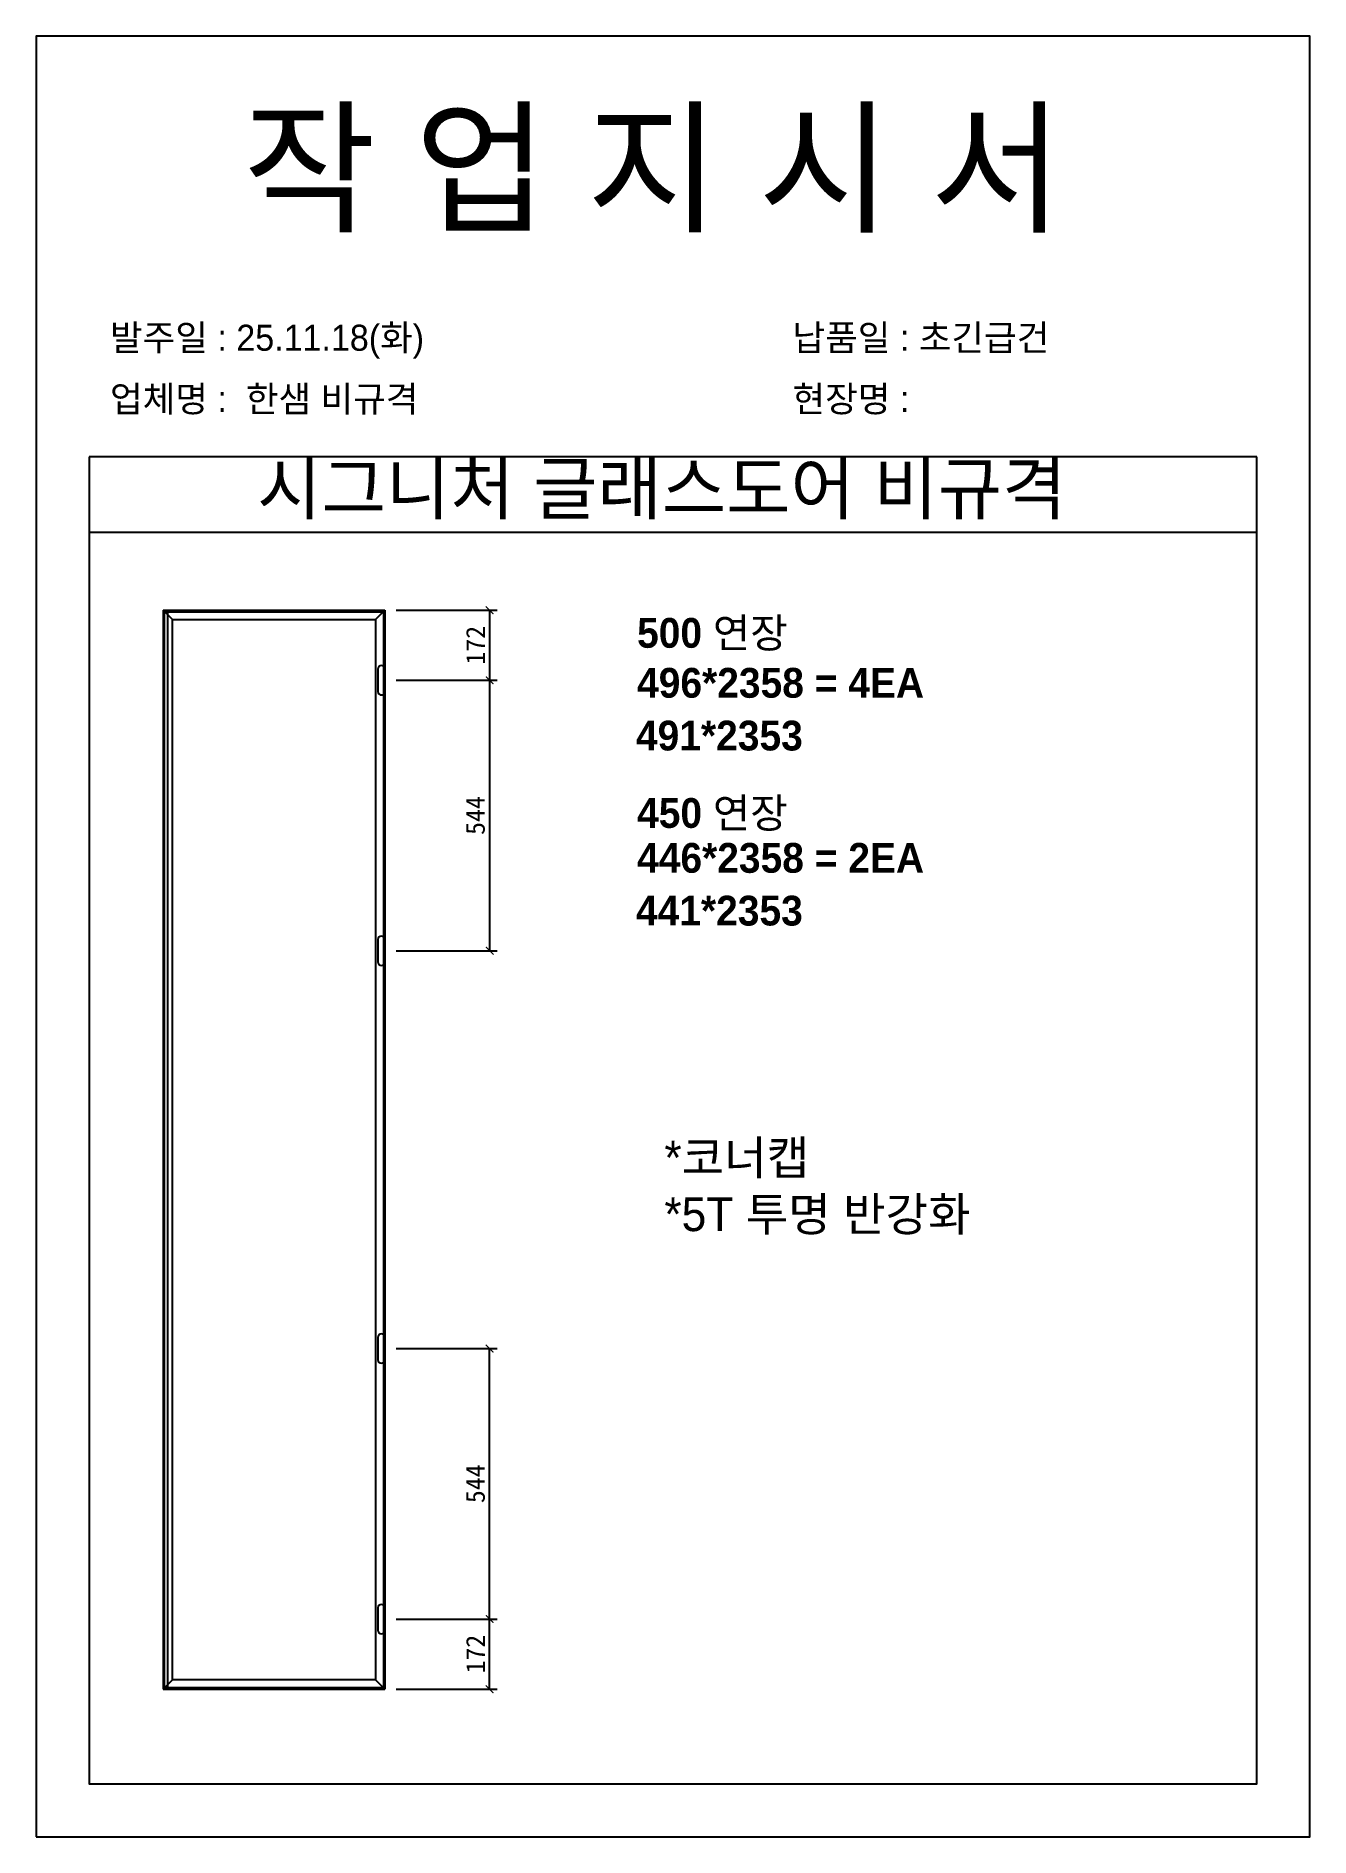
# Model space of a CAD drawing. Header units: millimetres. Extents: x -44117 to 256353, y -2095463 to 65325.
# Drawn here: x 120935 to 122615, y -479419 to -477043 of the extents above; entities that cross this region are included whole.
import ezdxf

# ---------------------------------------------------------------- set-up
doc = ezdxf.new("R2010")
doc.units = ezdxf.units.MM
doc.header["$LTSCALE"] = 10
doc.styles.add('MtX_Gulim', font='')
doc.styles.get('MtX_Gulim').set_extended_font_data('Gulim', bold=True)
doc.dimstyles.new('ISO-25', dxfattribs={"dimtxt": 2.5, "dimasz": 2.5, "dimexe": 1, "dimexo": 1, "dimtad": 1, "dimtxsty": 'Standard', "dimblk": 'ARCHTICK', "dimcen": 2.5, "dimadec": 0, "dimazin": 0, "dimtfac": 1, "dimtmove": 0, "dimatfit": 3, "dimfxl": 0, "dimarcsym": 0})

msp = doc.modelspace()

# ---------------------------------------------------------------- texts
at = {"linetype": 'Continuous', "style": 'MtX_Gulim'}
for s, height, p in [('500 연장', 39.271262, (121727.81282, -477849.95561)), ('496*2358 = 4EA', 39.2712622, (121727.81282, -477915.81754)), ('450 연장 ', 39.271262, (121727.81282, -478087.5588)), ('446*2358 = 2EA', 39.2712622, (121727.81282, -478146.75117))]:
    msp.add_text(s, height=height, dxfattribs=at).set_placement(p)
at = {"color": 242, "linetype": 'Continuous', "true_color": 0xcd2027, "style": 'MtX_Gulim'}
for s, p in [('491*2353', (121726.35089, -477985.41731)), ('441*2353', (121726.35089, -478216.35094))]:
    msp.add_text(s, height=39.271262, dxfattribs=at).set_placement(p)
at = {"attachment_point": 1}
for s, width, gutter_width, heights, insert, char_height in [('{\\fGulim|b0|i0|c129|p50;작 업 지 시 서}', 3307.3198183, 12.5, [-155.84554], (121207.98922, -477147.03392), 140), ('\\pt11;{\\fGulim|b0|i0|c129|p50;발주일 : 25.11.18(화)}', 3307.3198183, 12.5, [34.50412], (121032.77987, -477423.75434), 34.3), ('{\\fGulim|b0|i0|c129|p50;납품일 : \\C1;초긴급건}', 3307.3198183, 12.5, [57.68947], (121932.75785, -477423.75434), 34.3), ('{\\fGulim|b0|i0|c129|p50;업체명 :  한샘 비규격}', 3307.3198183, 12.5, [36.11279], (121032.77987, -477504.41052), 34.3), ('{\\fGulim|b0|i0|c129|p50;현장명 : }', 3307.3198183, 12.5, [-38.2735], (121932.75785, -477504.41052), 34.3), ('{\\fGulim|b0|i0|c129|p50;시그니처 글래스도어 비규격}', 1597.0710432, 6.03612, [-75.34624], (121226.90469, -477605.82335), 67.6045736), ('{\\fGulim|b0|i0|c129|p50;*코너캡\\P*5T 투명 반강화}', 1055.7982644, 3.99038, [-126.38025], (121763.80444, -478500.36253), 44.6923083)]:
    msp.add_mtext_dynamic_manual_height_columns(s, width=width, gutter_width=gutter_width, heights=heights, dxfattribs=dict(at, insert=insert, char_height=char_height))

# ---------------------------------------------------------------- blocks, each defined once
blk = doc.blocks.new('_ArchTick')
at = {"color": 0, "linetype": 'ByBlock', "const_width": 0.15}
blk.add_lwpolyline([(-0.5, -0.5), (0.5, 0.5)], dxfattribs=at)
blk = doc.blocks.new('*D3993')
at = {"color": 0, "lineweight": -2}
for p, q in [((121410.3, -477892.9), (121543.4, -477892.9)), ((121533.4, -477892.9), (121533.4, -478249.7)), ((121410.3, -478249.7), (121543.4, -478249.7))]:
    blk.add_line(p, q, dxfattribs=at)
at = {"layer": 'Defpoints', "color": 0}
for p in [(121395.3, -477892.9), (121395.3, -478249.7), (121533.4, -478249.7)]:
    blk.add_point(p, dxfattribs=at)
at = {"color": 0, "lineweight": -2, "xscale": 10, "yscale": 10, "zscale": 10}
for p, rotation in [((121533.4, -477892.9), 90), ((121533.4, -478249.7), 270)]:
    blk.add_blockref('_ArchTick', p, dxfattribs=dict(at, rotation=rotation))
at = {"color": 0, "insert": (121514.7, -478071.3), "char_height": 25, "attachment_point": 5, "rotation": 90}
blk.add_mtext('544', dxfattribs=at)
blk = doc.blocks.new('*D3994')
at = {"color": 0, "lineweight": -2}
for p, q in [((121410.3, -477800.4), (121543.4, -477800.4)), ((121533.4, -477800.4), (121533.4, -477892.9)), ((121410.3, -477892.9), (121543.4, -477892.9))]:
    blk.add_line(p, q, dxfattribs=at)
at = {"layer": 'Defpoints', "color": 0}
for p in [(121395.3, -477800.4), (121395.3, -477892.9), (121533.4, -477892.9)]:
    blk.add_point(p, dxfattribs=at)
at = {"color": 0, "lineweight": -2, "xscale": 10, "yscale": 10, "zscale": 10}
for p, rotation in [((121533.4, -477800.4), 90), ((121533.4, -477892.9), 270)]:
    blk.add_blockref('_ArchTick', p, dxfattribs=dict(at, rotation=rotation))
at = {"color": 0, "insert": (121514.7, -477846.6), "char_height": 25, "attachment_point": 5, "rotation": 90}
blk.add_mtext('172', dxfattribs=at)
blk = doc.blocks.new('*D3995')
at = {"color": 0, "lineweight": -2}
for p, q in [((121410.3, -478774.5), (121543.4, -478774.5)), ((121533.4, -479131.4), (121533.4, -478774.5)), ((121410.3, -479131.4), (121543.4, -479131.4))]:
    blk.add_line(p, q, dxfattribs=at)
at = {"layer": 'Defpoints', "color": 0}
for p in [(121395.3, -478774.5), (121533.4, -478774.5), (121395.3, -479131.4)]:
    blk.add_point(p, dxfattribs=at)
at = {"color": 0, "lineweight": -2, "xscale": 10, "yscale": 10, "zscale": 10}
for p, rotation in [((121533.4, -478774.5), 90), ((121533.4, -479131.4), 270)]:
    blk.add_blockref('_ArchTick', p, dxfattribs=dict(at, rotation=rotation))
at = {"color": 0, "insert": (121514.7, -478952.9), "char_height": 25, "attachment_point": 5, "rotation": 90}
blk.add_mtext('544', dxfattribs=at)
blk = doc.blocks.new('*D3996')
at = {"color": 0, "lineweight": -2}
for p, q in [((121410.3, -479131.4), (121543.4, -479131.4)), ((121533.4, -479223.9), (121533.4, -479131.4)), ((121410.3, -479223.9), (121543.4, -479223.9))]:
    blk.add_line(p, q, dxfattribs=at)
at = {"layer": 'Defpoints', "color": 0}
for p in [(121395.3, -479131.4), (121533.4, -479131.4), (121395.3, -479223.9)]:
    blk.add_point(p, dxfattribs=at)
at = {"color": 0, "lineweight": -2, "xscale": 10, "yscale": 10, "zscale": 10}
for p, rotation in [((121533.4, -479131.4), 90), ((121533.4, -479223.9), 270)]:
    blk.add_blockref('_ArchTick', p, dxfattribs=dict(at, rotation=rotation))
at = {"color": 0, "insert": (121514.7, -479177.6), "char_height": 25, "attachment_point": 5, "rotation": 90}
blk.add_mtext('172', dxfattribs=at)

# ---------------------------------------------------------------- dimensions: what is measured, and where the dimension line sits
for base, p1, p2, text, picture, middle in [((121533.41764, -477892.85891), (121395.27896, -477800.36444), (121395.27896, -477892.85891), '172', '*D3994', (121514.66764, -477846.61167)), ((121533.41764, -478249.71699), (121395.27896, -477892.85891), (121395.27896, -478249.71699), '544', '*D3993', (121514.66764, -478071.28795)), ((121533.41764, -478774.50828), (121395.27896, -479131.36637), (121395.27896, -478774.50828), '544', '*D3995', (121514.66764, -478952.93732)), ((121533.41764, -479131.36637), (121395.27896, -479223.86083), (121395.27896, -479131.36637), '172', '*D3996', (121514.66764, -479177.6136))]:
    dim = msp.add_linear_dim(base=base, p1=p1, p2=p2, angle=90, text=text, dimstyle='ISO-25', override={"dimscale": 10, "dimasz": 1, "dimexo": 1.5})
    dim.commit()
    dim.dimension.update_dxf_attribs({"geometry": picture, "text_midpoint": middle})

# ---------------------------------------------------------------- linework, layer by layer
for p, q in [((122545.18262, -477598.04113), (121005.18262, -477598.04113)), ((122545.18262, -477698.04113), (121005.18262, -477698.04113)), ((121102.70781, -477800.36444), (121102.70781, -479223.86083)), ((121102.70781, -477800.36444), (121395.27896, -477800.36444)), ((121102.70781, -477800.36444), (121115.17161, -477812.82823)), ((121102.70781, -477800.36444), (121108.61172, -477800.36444)), ((121108.61172, -477800.36444), (121108.61172, -479223.86083)), ((121382.81517, -477812.82823), (121395.27896, -477800.36444)), ((121395.27896, -477800.36444), (121395.27896, -479223.86083)), ((121115.17161, -479211.39704), (121102.70781, -479223.86083)), ((121382.81517, -479211.39704), (121395.27896, -479223.86083)), ((121102.70781, -479223.86083), (121395.27896, -479223.86083))]:
    msp.add_line(p, q)
at = {"linetype": 'Continuous'}
for p, q in [((121115.17161, -479211.39704), (121115.17161, -477812.82823)), ((121115.17161, -477812.82823), (121382.81517, -477812.82823)), ((121382.81517, -477812.82823), (121382.81517, -479211.39704)), ((121382.81517, -479211.39704), (121115.17161, -479211.39704))]:
    msp.add_line(p, q, dxfattribs=at)
for points in [[(120935.18262, -479418.87141), (122615.18262, -479418.87141), (122615.18262, -477042.87141), (120935.18262, -477042.87141)], [(121104.67578, -477802.33241), (121393.31099, -477802.33241), (121393.31099, -479221.89286), (121104.67578, -479221.89286)]]:
    msp.add_lwpolyline(points, close=True)
msp.add_lwpolyline([(121005.18262, -477598.04113), (121005.18262, -479348.87141), (122545.18262, -479348.87141), (122545.18262, -477598.04113)])
for points in [[(121390.67655, -477912.18904), (121390.67655, -477912.18904, 0.4142135624), (121395.27896, -477907.58663), (121395.27896, -477878.13118, 0.4142135624), (121390.67655, -477873.52877), (121390.67655, -477873.52877, 0.4142135624), (121386.07413, -477878.13118), (121386.07413, -477907.58663, 0.4142135624)], [(121390.67655, -478269.04713), (121390.67655, -478269.04713, 0.4142135624), (121395.27896, -478264.44471), (121395.27896, -478234.98926, 0.4142135624), (121390.67655, -478230.38685), (121390.67655, -478230.38685, 0.4142135624), (121386.07413, -478234.98926), (121386.07413, -478264.44471, 0.4142135624)], [(121390.67655, -478793.83842), (121390.67655, -478793.83842, 0.4142135624), (121395.27896, -478789.23601), (121395.27896, -478759.78056, 0.4142135624), (121390.67655, -478755.17815), (121390.67655, -478755.17815, 0.4142135624), (121386.07413, -478759.78056), (121386.07413, -478789.23601, 0.4142135624)], [(121390.67655, -479150.6965), (121390.67655, -479150.6965, 0.4142135624), (121395.27896, -479146.09409), (121395.27896, -479116.63864, 0.4142135624), (121390.67655, -479112.03623), (121390.67655, -479112.03623, 0.4142135624), (121386.07413, -479116.63864), (121386.07413, -479146.09409, 0.4142135624)]]:
    msp.add_lwpolyline(points, format="xyb", close=True, dxfattribs=at)

msp.set_redraw_order([(e.dxf.handle, doc.entitydb.next_handle()) for e in msp.query("TEXT MTEXT ATTDEF DIMENSION ARC_DIMENSION")])  # texts and dimensions are drawn at this point

doc.saveas('drawing.dxf')
